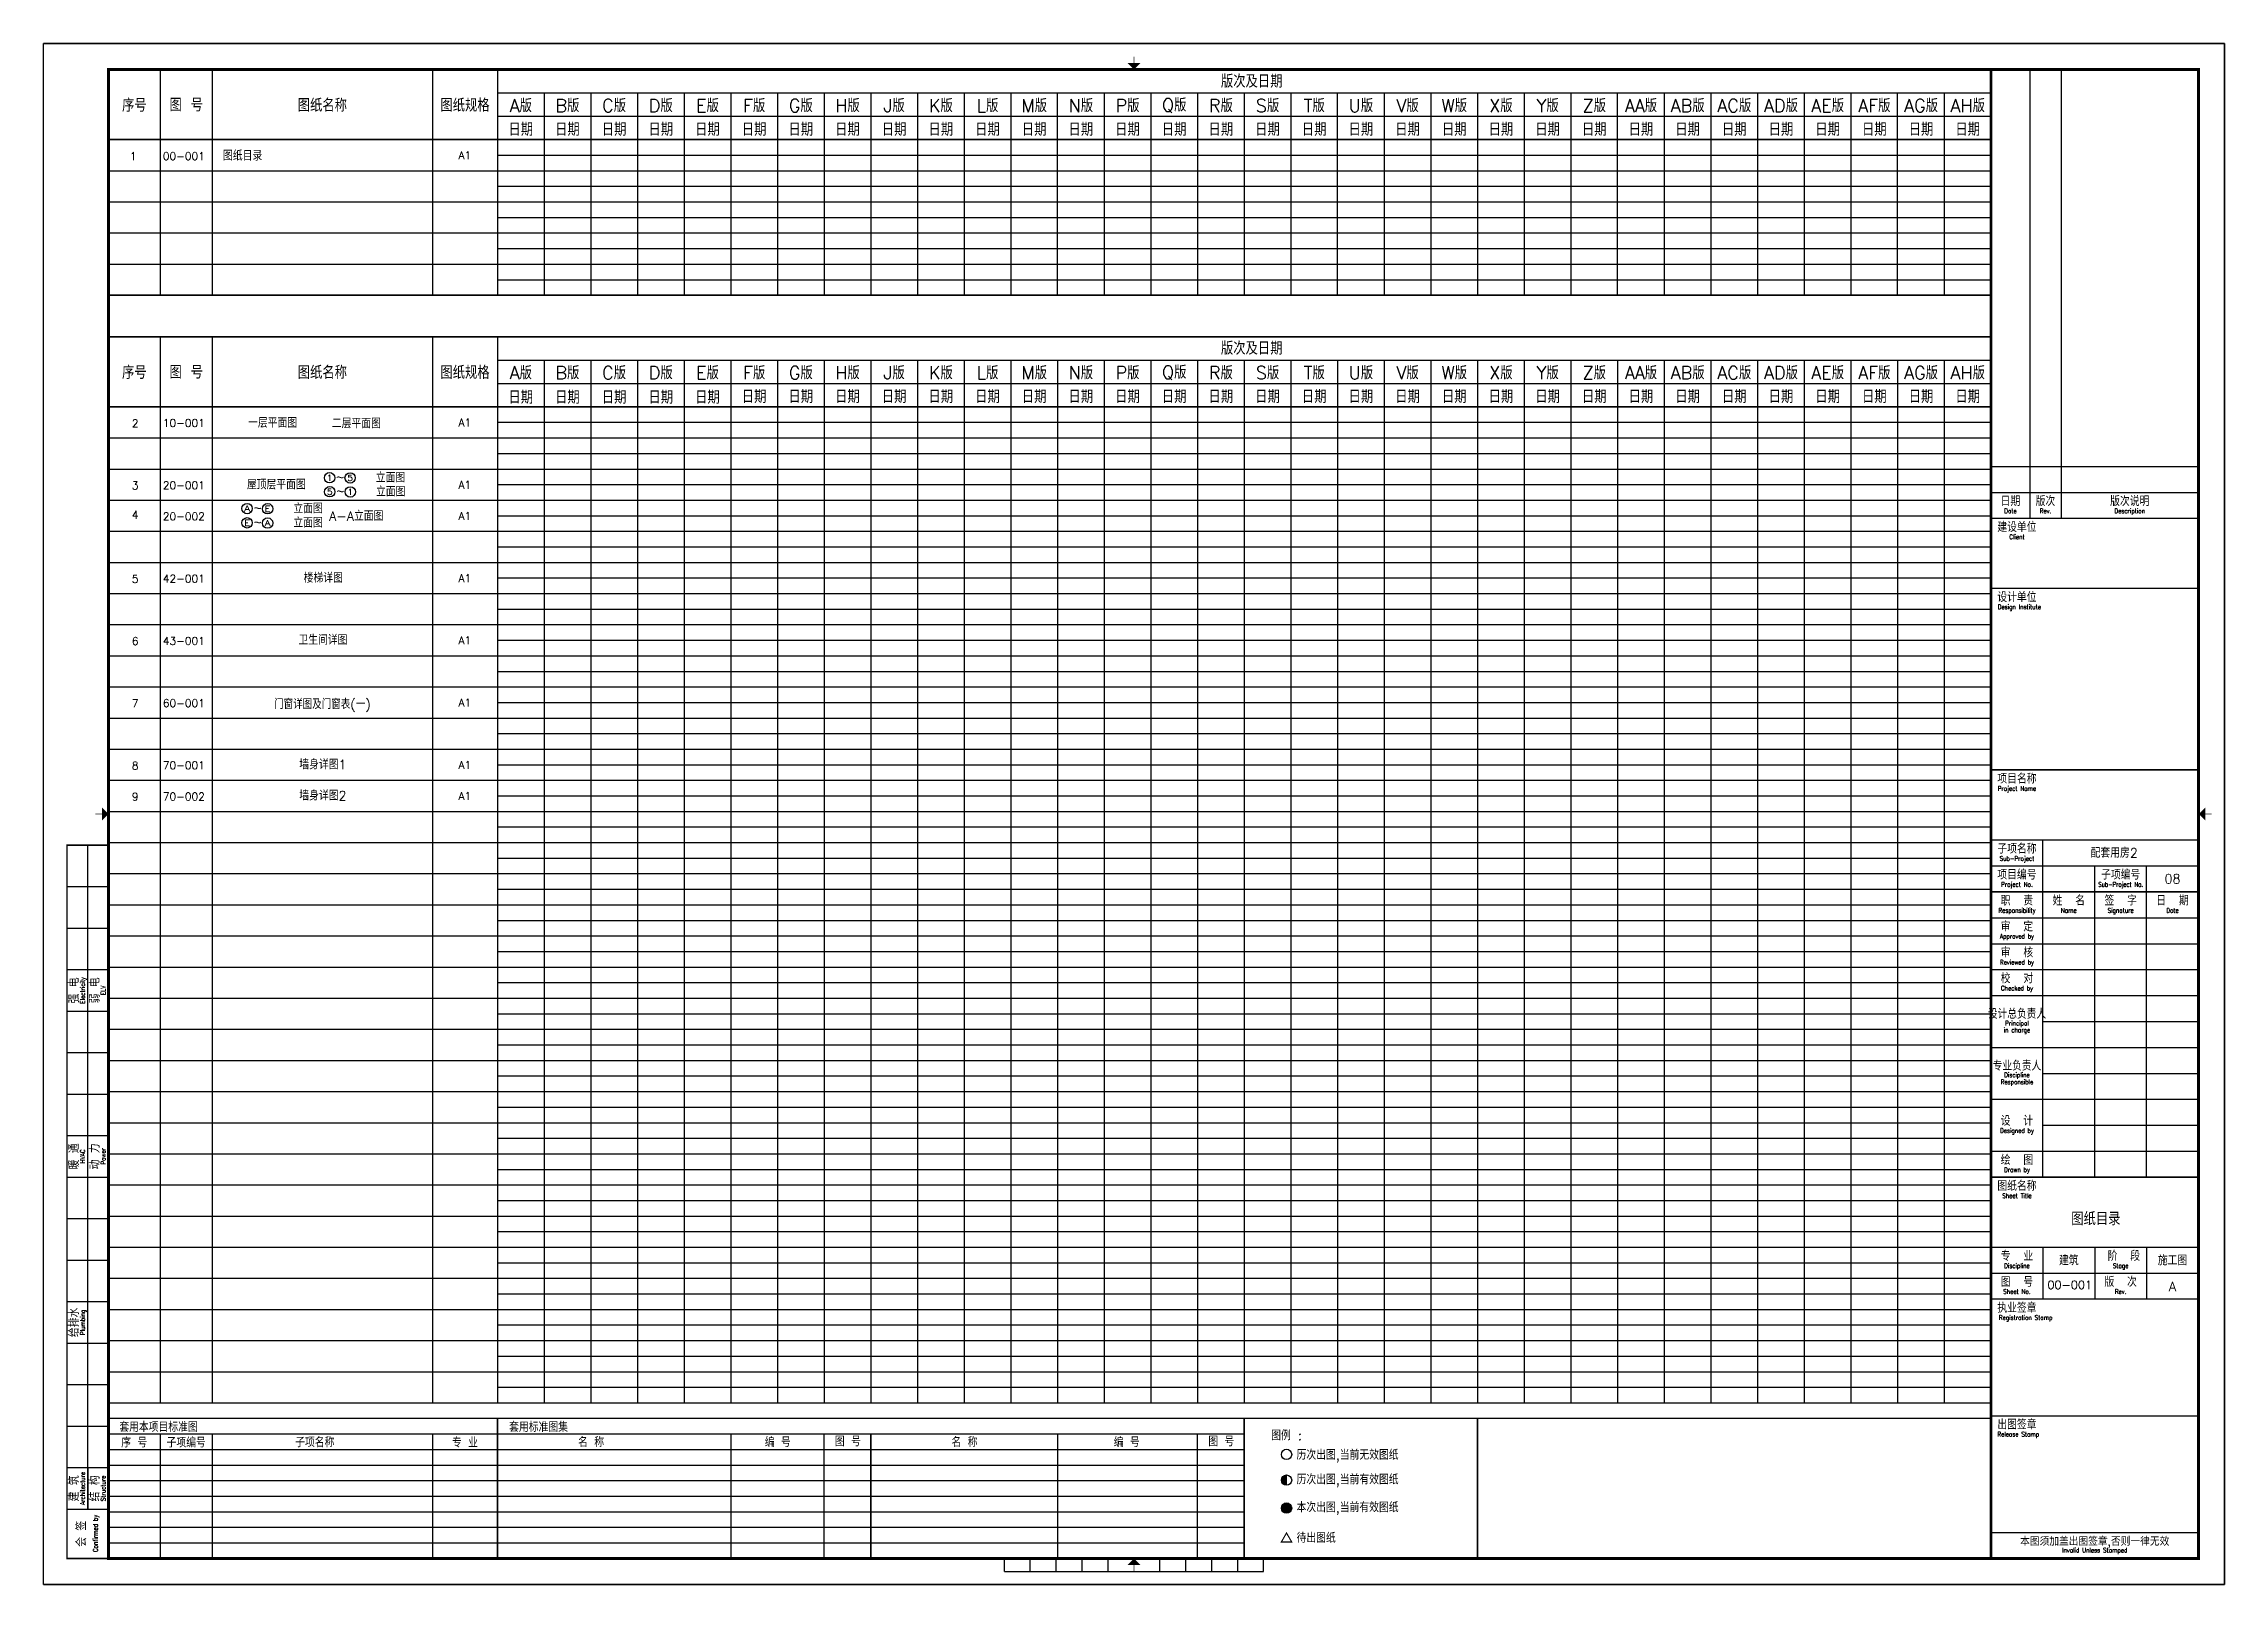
# Model space of a CAD drawing. Header units: millimetres. Extents: x -13830 to 215738, y -24143 to 193994.
# Drawn here: x -13830 to 70270, y 134594 to 193994 of the extents above; entities that cross this region are included whole.
import ezdxf
from ezdxf.enums import TextEntityAlignment as Align

# ---------------------------------------------------------------- set-up
doc = ezdxf.new("R2010")
doc.units = ezdxf.units.MM
doc.header["$LTSCALE"] = 100
doc.layers.get('0').update_dxf_attribs({"linetype": 'CONTINUOUS'})
for name, color, linetype in [('AXIS', 3, 'CONTINUOUS'), ('AXIS_TEXT', 7, 'CONTINUOUS'), ('PUB_TEXT', 7, 'CONTINUOUS'), ('TK HAHA', 1, 'CONTINUOUS'), ('图框', 7, 'CONTINUOUS'), ('目录-text', 7, 'CONTINUOUS')]:
    doc.layers.add(name, color=color, linetype=linetype)
doc.styles.add('_TCH_AXIS', font='COMPLEX', dxfattribs={"bigfont": 'GBCBIG'})
doc.styles.add('TKZ1', font='tjromand.shx', dxfattribs={"width": 0.7, "bigfont": 'tjhts.shx'})
doc.styles.add('TKZ1_tjhts.shx', font='tjromant.shx', dxfattribs={"bigfont": 'tjhts.shx'})
doc.styles.add('TKZ2_tjkts.shx', font='tjromant.shx', dxfattribs={"bigfont": 'tjkts.shx'})

msp = doc.modelspace()

# ---------------------------------------------------------------- texts
at = {"style": 'TKZ2_tjkts.shx'}
for s, p in [('强 电', (-12650.9, 157494.3)), ('弱 电', (-11850.9, 157494.3))]:
    msp.add_text(s, height=360, rotation=90, dxfattribs=at).set_placement(p, align=Align.MIDDLE_CENTER)
at = {"style": 'TKZ2_tjkts.shx', "width": 0.8}
for s, p in [('Electricity', (-12327.8, 157494.3)), ('ELV', (-11527.8, 157494.3))]:
    msp.add_text(s, height=180, rotation=90, dxfattribs=at).set_placement(p, align=Align.MIDDLE_CENTER)
at = {"layer": 'AXIS_TEXT', "style": '_TCH_AXIS'}
for s, width, p, p2 in [('5', 1.5, (-2908.2, 176604.3, 32.5), (-2681.9, 176604.3, 32.5)), ('1', 2.333333, (-2915.8, 177143.4, 32.5), (-2689.5, 177143.4, 32.5)), ('5', 1.5, (-2123.2, 177136.9, 32.5), (-1896.9, 177136.9, 32.5)), ('1', 2.333333, (-2115.6, 176597.7, 32.5), (-1889.3, 176597.7, 32.5)), ('A', 1.166667, (-6095.8, 175956.4, 32.5), (-5869.5, 175956.4, 32.5)), ('E', 1.3125, (-5303.2, 175949.9, 32.5), (-5076.9, 175949.9, 32.5)), ('E', 1.3125, (-6095.8, 175406.4, 32.5), (-5869.5, 175406.4, 32.5)), ('A', 1.166667, (-5303.2, 175399.9, 32.5), (-5076.9, 175399.9, 32.5))]:
    msp.add_text(s, height=226.3, dxfattribs=dict(at, width=width)).set_placement(p, p2, align=Align.FIT)
at = {"layer": 'PUB_TEXT', "style": 'TKZ1'}
for p in [(-2553.4, 177079.2), (-2545.8, 176540.1), (-5733.4, 175892.2), (-5733.4, 175342.2)]:
    msp.add_text('~  ', height=400, dxfattribs=at).set_placement(p)
at = {"layer": '图框', "style": 'TKZ1_tjhts.shx'}
for s, p in [('1', (-10372.5, 189657.3)), ('A1', (2419.8, 189686.8)), ('A1', (2419.8, 179386.8)), ('A1', (2419.8, 176986.8)), ('A1', (2419.8, 175786.8)), ('A1', (2419.8, 173386.8)), ('A1', (2419.8, 170986.8)), ('A1', (2419.8, 168588.5)), ('A1', (2419.8, 166186.8)), ('A1', (2419.8, 164986.8))]:
    msp.add_text(s, height=300, rotation=0, dxfattribs=at).set_placement(p, align=Align.MIDDLE_CENTER)
for s, height, p in [('00-001', 300, (-9233.7, 189657.3)), ('图纸目录', 400, (-6914.9, 189682.2)), ('10-001', 300, (-9233.7, 179366.6)), ('20-001', 300, (-9233.7, 176966.6)), ('20-002', 300, (-9233.7, 175766.6)), ('42-001', 300, (-9233.7, 173366.6)), ('43-001', 300, (-9233.7, 170967.8)), ('60-001', 300, (-9233.7, 168568.3)), ('70-001', 300, (-9233.7, 166167.8)), ('70-002', 300, (-9233.7, 164967.8))]:
    msp.add_text(s, height=height, rotation=0, dxfattribs=at).set_placement(p, align=Align.MIDDLE_LEFT)
for s, p in [('2', (-10432.2, 179207.9)), ('3', (-10432.2, 176807.9)), ('4', (-10432.2, 175677.9)), ('5', (-10432.2, 173207.9)), ('6', (-10432.2, 170809.2)), ('7', (-10432.2, 168409.7)), ('8', (-10432.2, 166009.2)), ('9', (-10432.2, 164809.2))]:
    msp.add_text(s, height=300, rotation=0, dxfattribs=at).set_placement(p)
at = {"layer": '图框', "color": 5, "style": 'TKZ1_tjhts.shx'}
for s, p in [('一层平面图', (-5944.9, 179370.5)), ('二层平面图', (-2714.9, 179350.5)), ('屋顶层平面图', (-5990, 176990)), ('楼梯详图', (-3801.3, 173390))]:
    msp.add_text(s, height=360, dxfattribs=at).set_placement(p, align=Align.MIDDLE_LEFT)
for s, height, p in [('    立面图', 360, (-989.1, 177257.7)), ('    立面图', 360, (-981.5, 176718.5)), ('    立面图', 360, (-4169.1, 176070.6)), ('A-A立面图', 360, (-1771.6, 175780)), ('    立面图', 360, (-4169.1, 175520.6)), ('卫生间详图', 360, (-3059, 171000)), ('门窗详图及门窗表(一)', 350, (-3079.1, 168520.3, -16.2)), ('墙身详图1', 360, (-3059, 166200)), ('墙身详图2', 360, (-3059, 165000)), ('配套用房2', 360, (66021.3, 162792.8)), ('08', 360, (68269.8, 161794.3)), ('图纸目录', 500, (65313.8, 148690.4)), ('00-001', 320, (64306.5, 146140.2)), ('A', 360, (68269.8, 146077.7))]:
    msp.add_text(s, height=height, dxfattribs=at).set_placement(p, align=Align.MIDDLE_CENTER)

# ---------------------------------------------------------------- blocks, each defined once
blk = doc.blocks.new('A$C45E34D60')
at = {"layer": '目录-text'}
for points in [[(-36168, 4219, 0.414214), (-36368, 4019, 0.414214), (-36168, 3819)], [(-35968, 2943, 1), (-36368, 2943, 1)]]:
    blk.add_hatch(color=7, dxfattribs=at).paths.add_polyline_path(points)
at = {"color": 7}
for points in [[(-37800, 6400), (-37800, 1000)], [(-52200, 5800), (-52200, 1000)]]:
    blk.add_lwpolyline(points, dxfattribs=at)
at = {"layer": '图框', "color": 7}
for p, q in [((-79600, 58400), (-79600, 49700)), ((-77600, 58400), (-77600, 49700)), ((-69100, 58400), (-69100, 49700)), ((-69100, 58400), (-69100, 49700)), ((-66600, 58400), (-66600, 49700)), ((-66600, 57500), (-9000, 57500)), ((-64800, 57500), (-64800, 49700)), ((-63000, 57500), (-63000, 49700)), ((-61200, 57500), (-61200, 49700)), ((-59400, 57500), (-59400, 49700)), ((-57600, 57500), (-57600, 49700)), ((-55800, 57500), (-55800, 49700)), ((-54000, 57500), (-54000, 49700)), ((-52200, 57500), (-52200, 49700)), ((-50400, 57500), (-50400, 49700)), ((-48600, 57500), (-48600, 49700)), ((-46800, 57500), (-46800, 49700)), ((-45000, 49700), (-45000, 57500)), ((-43200, 57500), (-43200, 49700)), ((-41400, 57500), (-41400, 49700)), ((-39600, 57500), (-39600, 49700)), ((-37800, 57500), (-37800, 49700)), ((-36000, 57500), (-36000, 49700)), ((-34200, 49700), (-34200, 57500)), ((-32400, 57500), (-32400, 49700)), ((-30600, 57500), (-30600, 49700)), ((-28800, 57500), (-28800, 49700)), ((-27000, 57500), (-27000, 49700)), ((-25200, 57500), (-25200, 49700)), ((-23400, 49700), (-23400, 57500)), ((-21600, 57500), (-21600, 49700)), ((-19800, 57500), (-19800, 49700)), ((-18000, 57500), (-18000, 49700)), ((-16200, 57500), (-16200, 49700)), ((-14400, 57500), (-14400, 49700)), ((-12600, 49700), (-12600, 57500)), ((-10800, 57500), (-10800, 49700)), ((-66600, 56600), (-9000, 56600)), ((-81600, 55700), (-45000, 55700)), ((-66600, 55100), (-9000, 55100)), ((-81600, 54500), (-9000, 54500)), ((-66600, 53900), (-9000, 53900)), ((-81600, 53300), (-9000, 53300)), ((-66600, 52700), (-9000, 52700)), ((-81600, 52100), (-9000, 52100)), ((-66600, 51500), (-9000, 51500)), ((-81600, 50900), (-45000, 50900)), ((-45000, 50900), (-9000, 50900)), ((-81600, 49700), (-9000, 49700)), ((-81600, 49700), (-45000, 49700)), ((-81600, 49700), (-9000, 49700)), ((-66600, 50300), (-9000, 50300)), ((-81600, 48100), (-9000, 48100)), ((-79600, 48100), (-79600, 7000)), ((-77600, 48100), (-77600, 7000)), ((-69100, 48100), (-69100, 7000)), ((-69100, 48100), (-69100, 7000)), ((-66600, 48100), (-66600, 7000)), ((-66600, 47200), (-9000, 47200)), ((-64800, 47200), (-64800, 7000)), ((-63000, 47200), (-63000, 7000)), ((-61200, 47200), (-61200, 7000)), ((-59400, 47200), (-59400, 7000)), ((-57600, 47200), (-57600, 7000)), ((-55800, 47200), (-55800, 7000)), ((-54000, 47200), (-54000, 7000)), ((-52200, 47200), (-52200, 7000)), ((-50400, 47200), (-50400, 7000)), ((-48600, 47200), (-48600, 7000)), ((-46800, 47200), (-46800, 7000)), ((-45000, 47200), (-45000, 7000)), ((-43200, 47200), (-43200, 7000)), ((-41400, 47200), (-41400, 7000)), ((-39600, 47200), (-39600, 7000)), ((-37800, 47200), (-37800, 7000)), ((-36000, 47200), (-36000, 7000)), ((-34200, 47200), (-34200, 7000)), ((-32400, 47200), (-32400, 7000)), ((-30600, 47200), (-30600, 7000)), ((-28800, 47200), (-28800, 7000)), ((-27000, 47200), (-27000, 7000)), ((-25200, 47200), (-25200, 7000)), ((-23400, 47200), (-23400, 7000)), ((-21600, 47200), (-21600, 7000)), ((-19800, 47200), (-19800, 7000)), ((-18000, 47200), (-18000, 7000)), ((-16200, 47200), (-16200, 7000)), ((-14400, 47200), (-14400, 7000)), ((-12600, 47200), (-12600, 7000)), ((-10800, 47200), (-10800, 7000)), ((-66600, 46300), (-9000, 46300)), ((-81600, 45400), (-9000, 45400)), ((-66600, 44800), (-9000, 44800)), ((-81600, 44200), (-9000, 44200)), ((-81600, 43000), (-9000, 43000)), ((-66600, 43600), (-9000, 43600)), ((-66600, 42400), (-9000, 42400)), ((-81600, 41800), (-9000, 41800)), ((-81600, 40600), (-9000, 40600)), ((-66600, 41200), (-9000, 41200)), ((-66600, 40000), (-9000, 40000)), ((-81600, 39400), (-9000, 39400)), ((-66600, 38800), (-9000, 38800)), ((-81600, 38200), (-9000, 38200)), ((-66600, 37600), (-9000, 37600)), ((-81600, 37000), (-9000, 37000)), ((-66600, 36400), (-9000, 36400)), ((-81600, 35800), (-9000, 35800)), ((-81600, 34600), (-9000, 34600)), ((-66600, 35200), (-9000, 35200)), ((-66600, 34000), (-9000, 34000)), ((-81600, 33400), (-9000, 33400)), ((-66600, 32800), (-9000, 32800)), ((-81600, 32200), (-9000, 32200)), ((-66600, 31600), (-9000, 31600)), ((-81600, 31000), (-9000, 31000)), ((-66600, 30400), (-9000, 30400)), ((-81600, 29800), (-9000, 29800)), ((-81600, 28600), (-9000, 28600)), ((-66600, 29200), (-9000, 29200)), ((-66600, 28000), (-9000, 28000)), ((-81600, 27400), (-9000, 27400)), ((-81600, 26200), (-9000, 26200)), ((-66600, 26800), (-9000, 26800)), ((-66600, 25600), (-9000, 25600)), ((-81600, 25000), (-9000, 25000)), ((-66600, 24400), (-9000, 24400)), ((-81600, 23800), (-9000, 23800)), ((-66600, 23200), (-9000, 23200)), ((-81600, 22600), (-9000, 22600)), ((-66600, 22000), (-9000, 22000)), ((-81600, 21400), (-9000, 21400)), ((-81600, 20200), (-9000, 20200)), ((-66600, 20800), (-9000, 20800)), ((-66600, 19600), (-9000, 19600)), ((-81600, 19000), (-9000, 19000)), ((-81600, 17800), (-9000, 17800)), ((-66600, 18400), (-9000, 18400)), ((-66600, 17200), (-9000, 17200)), ((-81600, 16600), (-9000, 16600)), ((-66600, 16000), (-9000, 16000)), ((-81600, 15400), (-9000, 15400)), ((-66600, 14800), (-9000, 14800)), ((-81600, 14200), (-9000, 14200)), ((-66600, 13600), (-9000, 13600)), ((-81600, 13000), (-9000, 13000)), ((-81600, 11800), (-9000, 11800)), ((-66600, 12400), (-9000, 12400)), ((-66600, 11200), (-9000, 11200)), ((-81600, 10600), (-9000, 10600)), ((-81600, 9400), (-9000, 9400)), ((-66600, 10000), (-9000, 10000)), ((-66600, 8800), (-9000, 8800)), ((-81600, 8200), (-9000, 8200)), ((-66600, 7600), (-9000, 7600)), ((-81600, 7000), (-9000, 7000)), ((-81600, 5800), (-37800, 5800)), ((-81600, 5200), (-37800, 5200)), ((-54000, 1000), (-54000, 5800)), ((-39600, 1000), (-39600, 5800)), ((-81600, 4600), (-37800, 4600)), ((-81600, 4000), (-37800, 4000)), ((-81600, 3400), (-37800, 3400)), ((-81600, 2800), (-37800, 2800)), ((-81600, 2200), (-37800, 2200)), ((-81600, 1600), (-37800, 1600))]:
    blk.add_line(p, q, dxfattribs=at)
at = {"layer": '图框', "color": 7, "const_width": 60}
for points in [[(-9000, 55700), (-81600, 55700)], [(-9000, 49700), (-81600, 49700)], [(-9000, 48100), (-81600, 48100)], [(-9000, 45400), (-81600, 45400)], [(-66600, 1000), (-66600, 6400)], [(-37800, 6400), (-37800, 1000)], [(-28800, 6400), (-28800, 1000)], [(-52200, 5800), (-52200, 1000)]]:
    blk.add_lwpolyline(points, dxfattribs=at)
at = {"layer": '图框', "color": 8, "const_width": 60}
blk.add_lwpolyline([(-81600, 6400), (-9000, 6400)], dxfattribs=at)
at = {"layer": '图框', "color": 7}
for points in [[(-79600, 5800), (-79600, 1000)], [(-77600, 5800), (-77600, 1000)], [(-69100, 5800), (-69100, 1000)], [(-57600, 5800), (-57600, 1000)], [(-45000, 5800), (-45000, 1000)]]:
    blk.add_lwpolyline(points, dxfattribs=at)
at = {"layer": '目录-text', "color": 7}
blk.add_line((-36168, 3819), (-36168, 4219), dxfattribs=at)
at = {"layer": '目录-text', "color": 7, "const_width": 43.7}
blk.add_lwpolyline([(-35968, 1634), (-36168, 1980), (-36368, 1634)], close=True, dxfattribs=at)
at = {"layer": '目录-text', "color": 7}
for centre in [(-36168, 5011), (-36168, 4019), (-36168, 2943)]:
    blk.add_circle(centre, 200, dxfattribs=at)
at = {"layer": '图框', "color": 7, "style": 'TKZ2_tjkts.shx'}
for s, p in [('版次及日期', (-37510, 57975)), ('序号', (-80600, 57050)), ('图 号', (-78600, 57050)), ('图纸名称', (-73350, 57050)), ('图纸规格', (-67850, 57050)), ('A版', (-65700, 57036)), ('B版', (-63900, 57036)), ('C版', (-62100, 57036)), ('D版', (-60300, 57036)), ('E版', (-58500, 57036)), ('F版', (-56700, 57036)), ('G版', (-54900, 57036)), ('H版', (-53100, 57036)), ('J版', (-51300, 57036)), ('K版', (-49500, 57036)), ('L版', (-47700, 57036)), ('M版', (-45900, 57036)), ('N版', (-44100, 57036)), ('P版', (-42300, 57036)), ('Q版', (-40500, 57036)), ('R版', (-38700, 57036)), ('S版', (-36900, 57036)), ('T版', (-35100, 57036)), ('U版', (-33300, 57036)), ('V版', (-31500, 57036)), ('W版', (-29700, 57036)), ('X版', (-27900, 57036)), ('Y版', (-26100, 57036)), ('Z版', (-24300, 57036)), ('AA版', (-22500, 57036)), ('AB版', (-20700, 57036)), ('AC版', (-18900, 57036)), ('AD版', (-17100, 57036)), ('AE版', (-15300, 57036)), ('AF版', (-13500, 57036)), ('AG版', (-11700, 57036)), ('AH版', (-9900, 57036)), ('日期', (-65700, 56114)), ('日期', (-63900, 56114)), ('日期', (-62100, 56114)), ('日期', (-60300, 56114)), ('日期', (-58500, 56114)), ('日期', (-56700, 56114)), ('日期', (-54900, 56114)), ('日期', (-53100, 56114)), ('日期', (-51300, 56114)), ('日期', (-49500, 56114)), ('日期', (-47700, 56114)), ('日期', (-45900, 56114)), ('日期', (-44100, 56114)), ('日期', (-42300, 56114)), ('日期', (-40500, 56114)), ('日期', (-38700, 56114)), ('日期', (-36900, 56114)), ('日期', (-35100, 56114)), ('日期', (-33300, 56114)), ('日期', (-31500, 56114)), ('日期', (-29700, 56114)), ('日期', (-27900, 56114)), ('日期', (-26100, 56114)), ('日期', (-24300, 56114)), ('日期', (-22500, 56114)), ('日期', (-20700, 56114)), ('日期', (-18900, 56114)), ('日期', (-17100, 56114)), ('日期', (-15300, 56114)), ('日期', (-13500, 56114)), ('日期', (-11700, 56114)), ('日期', (-9900, 56114)), ('版次及日期', (-37510, 47682)), ('序号', (-80600, 46750)), ('图 号', (-78600, 46750)), ('图纸名称', (-73350, 46750)), ('图纸规格', (-67850, 46750)), ('A版', (-65700, 46736)), ('B版', (-63900, 46736)), ('C版', (-62100, 46736)), ('D版', (-60300, 46736)), ('E版', (-58500, 46736)), ('F版', (-56700, 46736)), ('G版', (-54900, 46736)), ('H版', (-53100, 46736)), ('J版', (-51300, 46736)), ('K版', (-49500, 46736)), ('L版', (-47700, 46736)), ('M版', (-45900, 46736)), ('N版', (-44100, 46736)), ('P版', (-42300, 46736)), ('Q版', (-40500, 46736)), ('R版', (-38700, 46736)), ('S版', (-36900, 46736)), ('T版', (-35100, 46736)), ('U版', (-33300, 46736)), ('V版', (-31500, 46736)), ('W版', (-29700, 46736)), ('X版', (-27900, 46736)), ('Y版', (-26100, 46736)), ('Z版', (-24300, 46736)), ('AA版', (-22500, 46736)), ('AB版', (-20700, 46736)), ('AC版', (-18900, 46736)), ('AD版', (-17100, 46736)), ('AE版', (-15300, 46736)), ('AF版', (-13500, 46736)), ('AG版', (-11700, 46736)), ('AH版', (-9900, 46736)), ('日期', (-65700, 45788)), ('日期', (-63900, 45788)), ('日期', (-62100, 45788)), ('日期', (-60300, 45788)), ('日期', (-58500, 45788)), ('日期', (-56700, 45814)), ('日期', (-54900, 45814)), ('日期', (-53100, 45814)), ('日期', (-51300, 45814)), ('日期', (-49500, 45814)), ('日期', (-47700, 45814)), ('日期', (-45900, 45814)), ('日期', (-44100, 45814)), ('日期', (-42300, 45814)), ('日期', (-40500, 45814)), ('日期', (-38700, 45814)), ('日期', (-36900, 45814)), ('日期', (-35100, 45814)), ('日期', (-33300, 45814)), ('日期', (-31500, 45814)), ('日期', (-29700, 45814)), ('日期', (-27900, 45814)), ('日期', (-26100, 45814)), ('日期', (-24300, 45814)), ('日期', (-22500, 45814)), ('日期', (-20700, 45814)), ('日期', (-18900, 45814)), ('日期', (-17100, 45814)), ('日期', (-15300, 45814)), ('日期', (-13500, 45814)), ('日期', (-11700, 45814)), ('日期', (-9900, 45814))]:
    blk.add_text(s, height=500, dxfattribs=at).set_placement(p, align=Align.MIDDLE)
for s, p in [('套用本项目标准图', (-79668, 6060)), ('套用标准图集', (-65012, 6060)), ('序 号', (-80607, 5460)), ('子项编号', (-78601, 5460)), ('子项名称', (-73643, 5471)), ('专 业', (-67850, 5460)), ('名 称', (-62987, 5476)), ('编 号', (-55787, 5476)), ('图 号', (-53083, 5506)), ('名 称', (-48587, 5476)), ('编 号', (-42329, 5476)), ('图 号', (-38683, 5506))]:
    blk.add_text(s, height=360, dxfattribs=at).set_placement(p, align=Align.MIDDLE_CENTER)
for s, p in [('图例', (-36758, 5558)), ('历次出图,当前无效图纸', (-35781, 4808)), (':', (-35726, 5558)), ('历次出图,当前有效图纸', (-35781, 3859)), ('本次出图,当前有效图纸 ', (-35781, 2785)), ('待出图纸', (-35781, 1605))]:
    blk.add_text(s, height=360, dxfattribs=at).set_placement(p)
blk = doc.blocks.new('TJAD_TK_A1')
for p, q in [((1266.38, 940.45), (1266.38, 767.45)), ((1278.38, 940.45), (1278.38, 767.45)), ((1251.38, 777.45), (1263.38, 777.45)), ((1251.38, 777.45), (1331.38, 777.45)), ((1251.38, 767.45), (1331.38, 767.45)), ((517.38, 385.45), (517.38, 641.45)), ((1251.38, 643.45), (1331.38, 643.45)), ((1271.38, 513.45), (1271.38, 643.45)), ((1251.38, 633.45), (1331.38, 633.45)), ((1291.38, 513.45), (1291.38, 633.45)), ((1311.38, 513.45), (1311.38, 633.45)), ((509.38, 625.45), (525.38, 625.45)), ((509.38, 609.45), (525.38, 609.45)), ((1251.38, 613.45), (1331.38, 613.45)), ((1251.38, 603.45), (1331.38, 603.45)), ((509.38, 593.45), (525.38, 593.45)), ((1251.38, 593.45), (1331.38, 593.45)), ((1251.38, 583.45), (1331.38, 583.45)), ((509.38, 577.45), (525.38, 577.45)), ((1271.38, 573.45), (1331.38, 573.45)), ((509.38, 561.45), (525.38, 561.45)), ((1251.38, 563.45), (1331.38, 563.45)), ((1271.38, 553.45), (1331.38, 553.45)), ((509.38, 545.45), (525.38, 545.45)), ((1251.38, 543.45), (1331.38, 543.45)), ((1271.38, 533.45), (1331.38, 533.45)), ((509.38, 529.45), (525.38, 529.45)), ((1251.38, 523.45), (1331.38, 523.45)), ((509.38, 513.45), (525.38, 513.45)), ((509.38, 497.45), (525.38, 497.45)), ((509.38, 481.45), (525.38, 481.45)), ((1251.38, 486.45), (1331.38, 486.45)), ((1271.38, 486.45), (1271.38, 466.45)), ((1291.38, 486.45), (1291.38, 466.45)), ((1311.38, 486.45), (1311.38, 466.45)), ((1251.38, 476.45), (1331.38, 476.45)), ((509.38, 465.45), (525.38, 465.45)), ((509.38, 449.45), (525.38, 449.45)), ((509.38, 433.45), (525.38, 433.45)), ((1251.38, 421.45), (1331.38, 421.45)), ((509.38, 417.45), (525.38, 417.45)), ((509.38, 401.45), (525.38, 401.45)), ((517.38, 401.45), (517.38, 385.45)), ((509.38, 385.45), (525.38, 385.45)), ((1251.38, 376.45), (1331.38, 376.45))]:
    blk.add_line(p, q)
for points, const_width in [([(1251.38, 940.45), (1251.38, 366.45)], 1), ([(1251.38, 767.45), (1331.38, 767.45)], 0.6), ([(1251.38, 623.45), (1331.38, 623.45)], 0.6), ([(1251.38, 513.45), (1331.38, 513.45)], 0.6), ([(1251.38, 466.45), (1331.38, 466.45)], 0.6)]:
    blk.add_lwpolyline(points, dxfattribs=dict(const_width=const_width))
at = {"layer": '图框'}
for p, q in [((1341.38, 950.45), (500.38, 950.45)), ((500.38, 356.45), (500.38, 950.45)), ((1341.38, 356.45), (1341.38, 950.45)), ((1251.38, 787.45), (1331.38, 787.45)), ((870.88, 361.45), (870.88, 366.45)), ((880.88, 361.45), (880.88, 366.45)), ((890.88, 361.45), (890.88, 366.45)), ((900.88, 361.45), (900.88, 366.45)), ((910.88, 361.45), (910.88, 366.45)), ((930.88, 361.45), (930.88, 366.45)), ((940.88, 361.45), (940.88, 366.45)), ((950.88, 361.45), (950.88, 366.45)), ((960.88, 361.45), (960.88, 366.45)), ((970.88, 361.45), (970.88, 366.45)), ((500.38, 356.45), (1341.38, 356.45)), ((870.88, 361.45), (970.88, 361.45))]:
    blk.add_line(p, q, dxfattribs=at)
for points, const_width in [([(920.88, 942.95), (920.88, 945.45)], 0.3), ([(1251.38, 740.45), (1331.38, 740.45)], 0.6), ([(1251.38, 670.45), (1331.38, 670.45)], 0.6), ([(522.88, 653.45), (520.38, 653.45)], 0.3), ([(1333.99, 653.45), (1336.49, 653.45)], 0.3), ([(525.38, 366.45), (509.38, 366.45), (509.38, 641.45), (525.38, 641.45)], 0.6), ([(920.88, 363.95), (920.88, 361.45)], 0.3)]:
    blk.add_lwpolyline(points, dxfattribs=dict(at, const_width=const_width))
at = {"layer": '图框', "const_width": 1.2}
blk.add_lwpolyline([(1331.38, 940.45), (525.38, 940.45), (525.38, 366.45), (1331.38, 366.45)], close=True, dxfattribs=at)
at = {"layer": '图框'}
for points in [[(918.38, 942.95), (923.38, 942.95), (920.88, 940.45)], [(522.88, 650.95), (522.88, 655.95), (525.38, 653.45)], [(1333.99, 650.95), (1333.99, 655.95), (1331.49, 653.45)], [(918.38, 363.95), (923.38, 363.95), (920.88, 366.45)]]:
    blk.add_solid(points, dxfattribs=at)
at = {"style": 'TKZ2_tjkts.shx'}
for s, height, p in [('日期', 3.6, (1258.88, 774)), ('版次', 3.6, (1272.38, 774)), ('版次说明', 3.6, (1304.88, 774)), ('建设单位', 3.6, (1261.38, 764)), ('设计单位', 3.6, (1261.38, 737)), ('项目名称', 3.6, (1261.38, 667)), ('子项名称', 3.6, (1261.38, 640)), ('项目编号', 3.6, (1261.38, 630)), ('职  责', 3.6, (1261.38, 620)), ('姓  名', 3.6, (1281.38, 620)), ('签  字', 3.6, (1301.38, 620)), ('日  期', 3.6, (1321.38, 620)), ('审  定', 3.6, (1261.38, 610)), ('审  核', 3.6, (1261.38, 600)), ('校  对', 3.6, (1261.38, 590)), ('设  计', 3.6, (1261.38, 535.1)), ('绘  图', 3.6, (1261.38, 520)), ('图纸名称', 3.6, (1261.38, 510)), ('专  业', 3.6, (1261.38, 483)), (' 阶  段', 3.6, (1301.38, 483)), ('图  号', 3.6, (1261.38, 473)), ('版  次', 3.6, (1301.38, 473)), ('执业签章', 3.6, (1261.38, 463)), ('出图签章', 3.6, (1261.38, 418)), ('本图须加盖出图签章,否则一律无效', 3, (1291.38, 372.88))]:
    blk.add_text(s, height=height, dxfattribs=at).set_placement(p, align=Align.MIDDLE_CENTER)
at = {"style": 'TKZ2_tjkts.shx', "width": 0.8}
for s, height, p in [('Date', 1.8, (1258.88, 770.3)), ('Rev.', 1.8, (1272.38, 770.3)), ('Description', 1.8, (1304.88, 770.3)), ('Client', 1.8, (1261.38, 760.3)), ('Design Institute', 1.8, (1262.31, 733.3)), ('Project Name', 1.8, (1261.38, 663.3)), ('Sub-Project', 1.8, (1261.38, 636.3)), ('Project No.', 1.8, (1261.38, 626.3)), ('Responsibility', 1.8, (1261.38, 616.3)), ('Name', 1.8, (1281.38, 616.3)), ('Signature', 1.8, (1301.38, 616.3)), ('Date', 1.8, (1321.38, 616.3)), ('Approved by', 1.8, (1261.38, 606.3)), ('Reviewed by', 1.8, (1261.38, 596.3)), ('Checked by', 1.8, (1261.38, 586.3)), ('设计总负责人', 3.6, (1261.38, 576.33)), ('Principal', 1.8, (1261.38, 572.8)), ('in charge', 1.8, (1261.38, 570.15)), ('专业负责人', 3.6, (1261.38, 556.33)), ('Responsible', 1.8, (1261.38, 550.15)), ('Discipline', 1.8, (1261.38, 552.87)), ('Designed by', 1.8, (1261.38, 531.4)), ('Drawn by', 1.8, (1261.38, 516.3)), ('Sheet Title', 1.8, (1261.38, 506.3)), ('Discipline', 1.8, (1261.38, 479.3)), ('Stage', 1.8, (1301.38, 479.3)), ('Sheet No.', 1.8, (1261.38, 469.3)), ('Rev.', 1.8, (1301.38, 469.3)), ('Registration Stamp', 1.8, (1264.74, 459.3)), ('Release Stamp', 1.8, (1261.89, 414.3)), ('Invalid Unless Stamped', 1.8, (1291.38, 369.62))]:
    blk.add_text(s, height=height, dxfattribs=at).set_placement(p, align=Align.MIDDLE_CENTER)
at = {"style": 'TKZ2_tjkts.shx'}
for s, p in [('强 电', (512.17, 585.45)), ('弱 电', (520.17, 585.45)), ('暖 通', (512.17, 521.45)), ('动 力', (520.17, 521.45)), ('给排水', (512.17, 457.45)), ('建 筑', (512.17, 393.45)), ('结 构', (520.17, 393.45)), ('会 签', (515, 375.95))]:
    blk.add_text(s, height=3.6, rotation=90, dxfattribs=at).set_placement(p, align=Align.MIDDLE_CENTER)
at = {"style": 'TKZ2_tjkts.shx', "width": 0.8}
for s, p in [('Electricity', (515.4, 585.45)), ('ELV', (523.4, 585.45)), ('HVAC', (515.4, 521.45)), ('Power', (523.4, 521.45)), ('Plumbing', (515.4, 457.45)), ('Architecture', (515.4, 393.45)), ('Structure', (523.4, 393.45)), ('Confirmed by', (520.33, 376.06))]:
    blk.add_text(s, height=1.8, rotation=90, dxfattribs=at).set_placement(p, align=Align.MIDDLE_CENTER)
at = {"layer": '图框', "style": 'TKZ2_tjkts.shx'}
blk.add_text('子项编号', height=3.6, dxfattribs=at).set_placement((1301.38, 630), align=Align.MIDDLE_CENTER)
at = {"layer": '图框', "style": 'TKZ2_tjkts.shx', "width": 0.7}
blk.add_text('Sub-Project No.', height=1.8, dxfattribs=at).set_placement((1301.38, 626.3), align=Align.MIDDLE_CENTER)
blk = doc.blocks.new('180703-expo')
at = {"layer": '图框'}
blk.add_blockref('TJAD_TK_A1', (-500.38, -356.45), dxfattribs=at)
at = {"layer": '图框', "style": 'TKZ1_tjhts.shx'}
for s, p in [('建筑', (781, 124.85)), ('施工图', (821, 124.85))]:
    blk.add_text(s, height=3.6, dxfattribs=at).set_placement(p, align=Align.MIDDLE_CENTER)

# ---------------------------------------------------------------- linework, layer by layer
for p, q in [((-12930.2, 161494.3), (-11330.2, 161494.3)), ((-12930.2, 159894.3), (-11330.2, 159894.3)), ((-12930.2, 158294.3), (-11330.2, 158294.3)), ((-12930.2, 156694.3), (-11330.2, 156694.3)), ((-12930.2, 155094.3), (-11330.2, 155094.3)), ((-12930.2, 153494.3), (-11330.2, 153494.3)), ((-12930.2, 151894.3), (-11330.2, 151894.3))]:
    msp.add_line(p, q)
at = {"layer": 'AXIS'}
for centre in [(-2802.7, 177256.6, 32.5), (-2795.1, 176717.4, 32.5), (-2010, 177250, 32.5), (-2002.4, 176710.9, 32.5), (-5982.7, 176069.6, 32.5), (-5190, 176063, 32.5), (-5982.7, 175519.6, 32.5), (-5190, 175513, 32.5)]:
    msp.add_circle(centre, 200, dxfattribs=at)
at = {"layer": 'TK HAHA', "color": 1}
msp.add_lwpolyline([(-13830.2, 193994.3), (70269.8, 193994.3), (70269.8, 134594.3), (-13830.2, 134594.3)], close=True, dxfattribs=at)

# ---------------------------------------------------------------- block references
at = {"xscale": 100, "yscale": 100, "zscale": 100}
msp.add_blockref('180703-expo', (-13830.2, 134594.3), dxfattribs=at)
msp.add_blockref('A$C45E34D60', (70269.8, 134594.3))

msp.set_redraw_order([(e.dxf.handle, doc.entitydb.next_handle()) for e in msp.query("TEXT MTEXT ATTDEF DIMENSION ARC_DIMENSION")])  # texts and dimensions are drawn at this point

doc.saveas('drawing.dxf')
